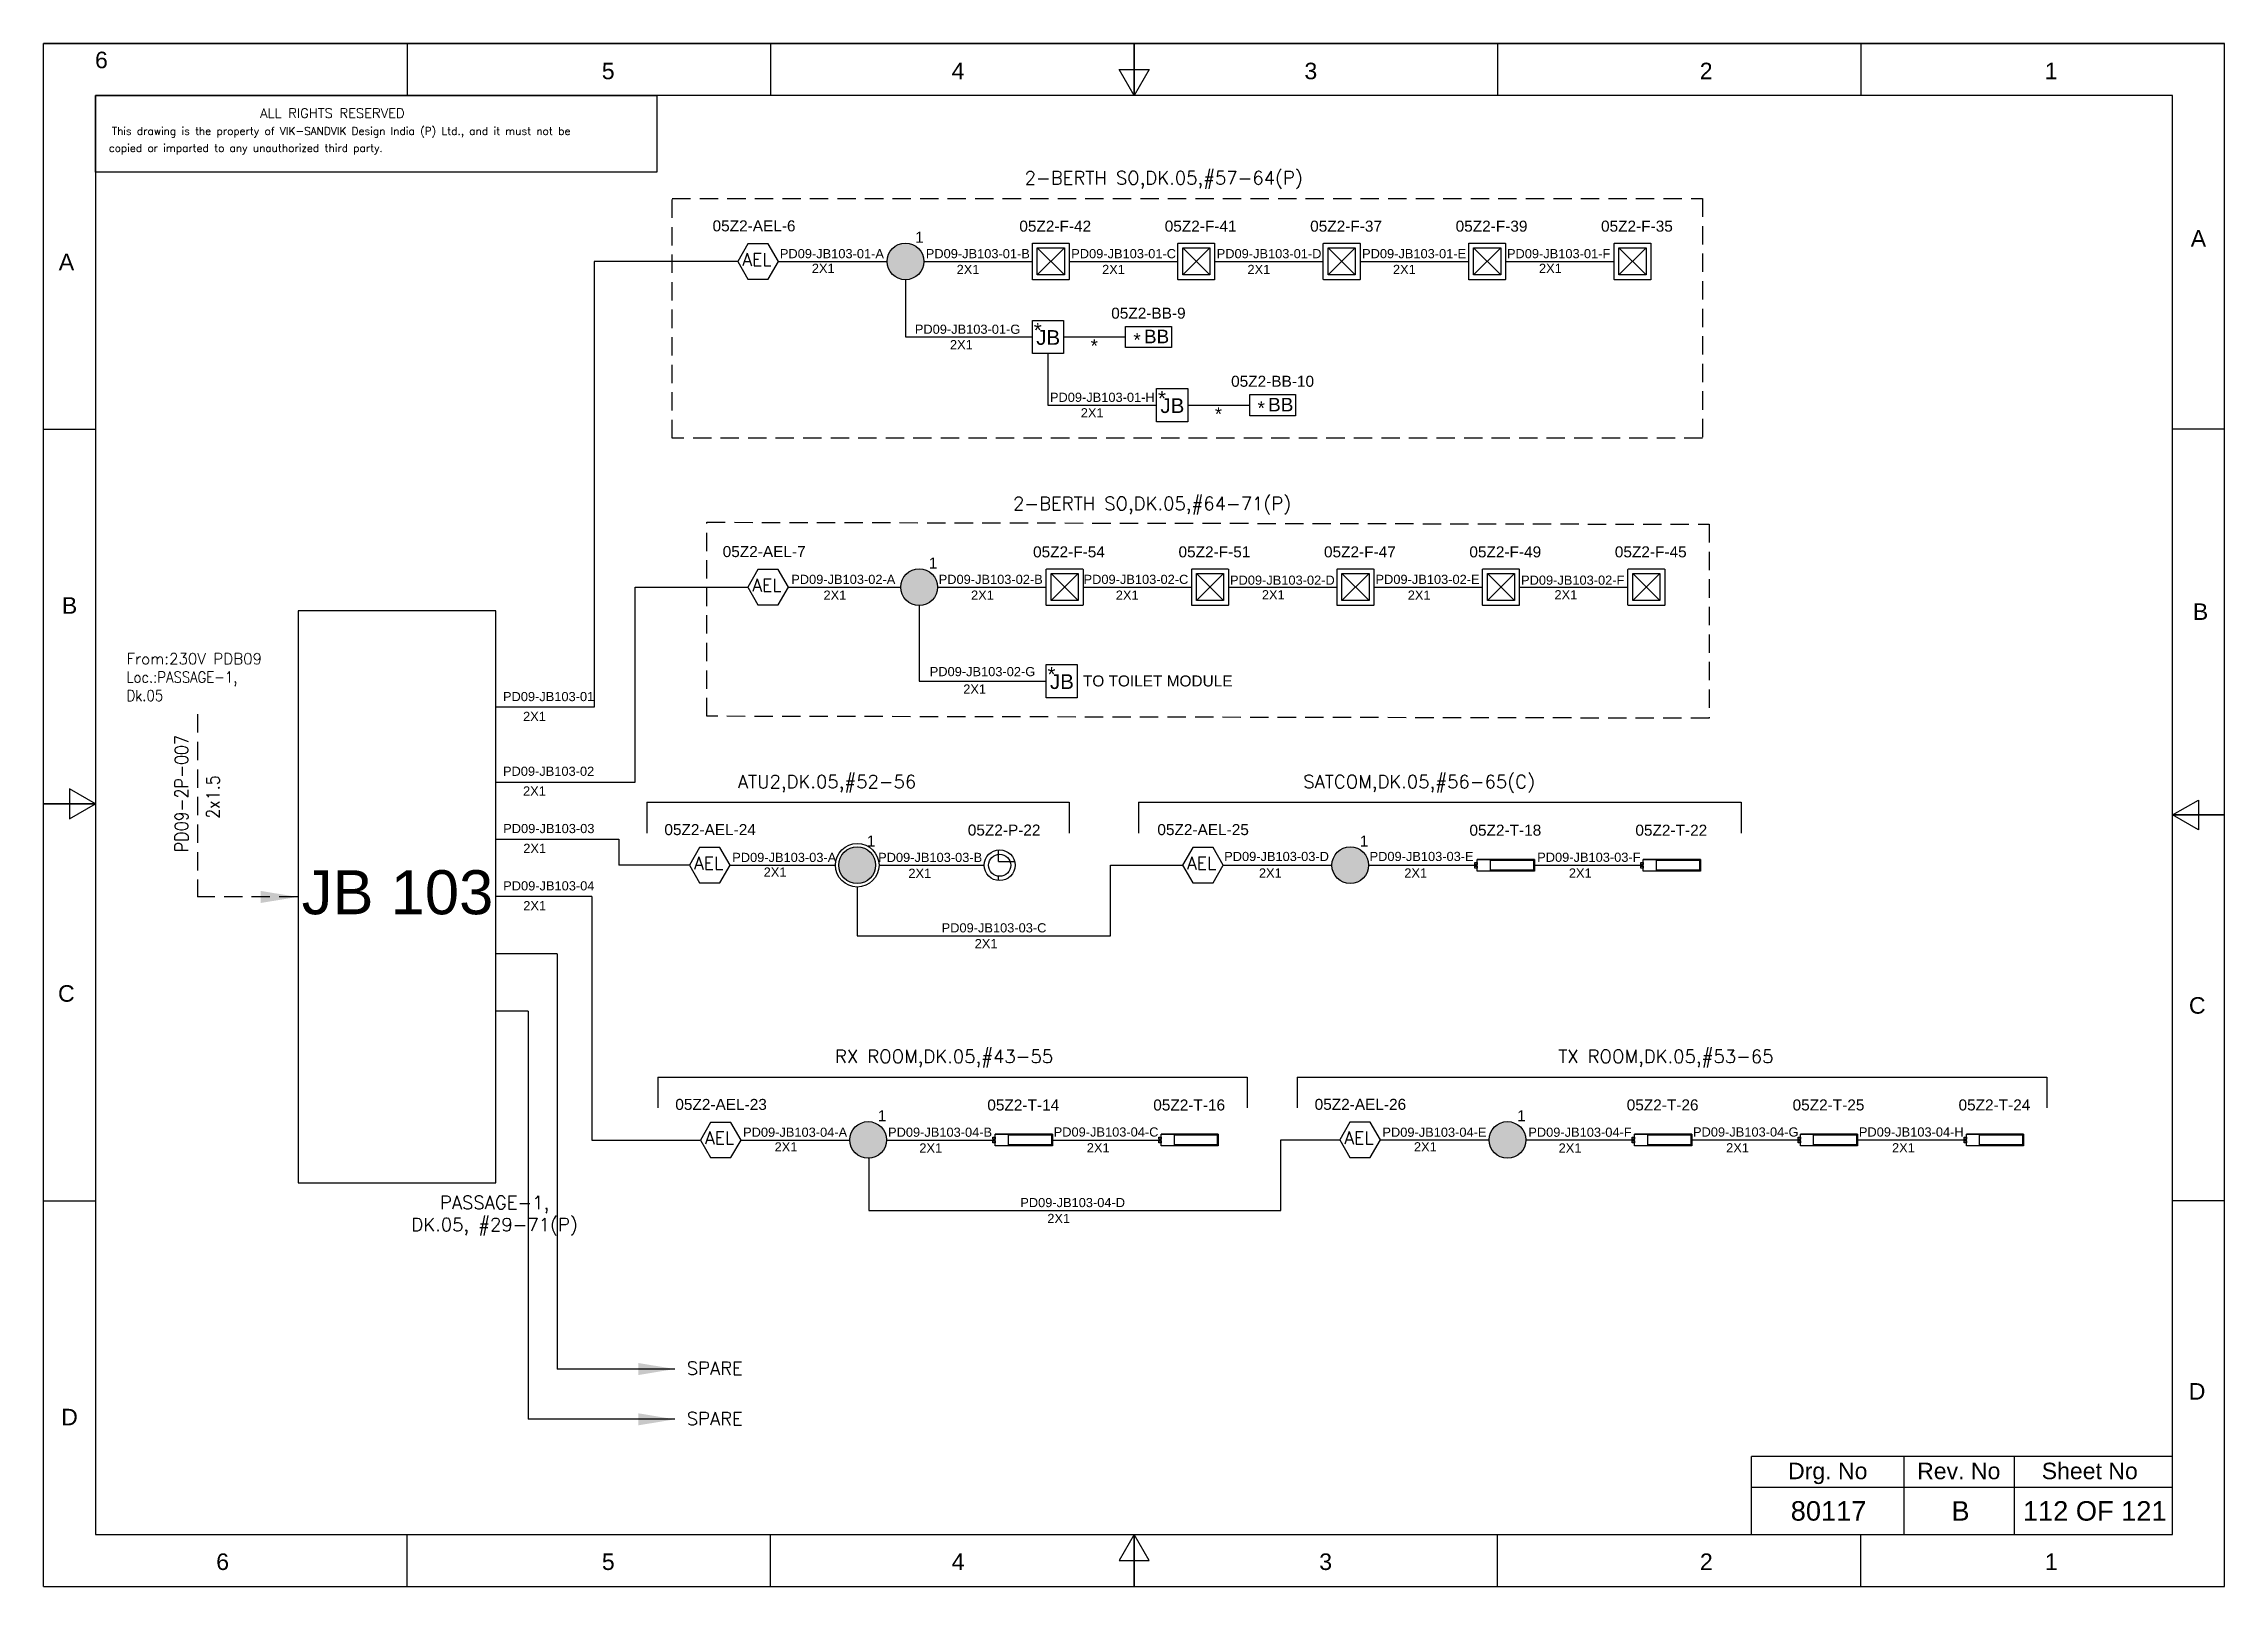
# Model space of a CAD drawing. Header units: inches. Extents: x -3311 to 1429, y -713 to 2436.
# Drawn here: x -1331.5 to -1034.5, y -461.9 to -251.8 of the extents above; entities that cross this region are included whole.
import ezdxf
from ezdxf.enums import TextEntityAlignment as Align

# ---------------------------------------------------------------- set-up
doc = ezdxf.new("R2010")
doc.units = ezdxf.units.IN
doc.linetypes.add('HIDDEN', pattern=[0.375, 0.25, -0.125])
doc.linetypes.add('SOLID', pattern=[0])
for name, color, linetype in [('BB', 7, 'Continuous'), ('Fmount', 7, 'Continuous'), ('LINE', 3, 'SOLID')]:
    doc.layers.add(name, color=color, linetype=linetype)
for name, color, linetype, lineweight in [('ELEC_TXT-025', 1, 'Continuous', 25), ('HEL-025', 1, 'Continuous', 25), ('HEL-035', 2, 'Continuous', 35)]:
    doc.layers.add(name, color=color, linetype=linetype, lineweight=lineweight)
doc.styles.add('_NORMAL', font='arial.ttf')
doc.styles.add('ROMAN S', font='romans.shx')
doc.styles.add('ROMANS', font='simplex.shx', dxfattribs={"width": 0.88})
doc.styles.get("Standard").update_dxf_attribs({"font": 'arial.ttf'})
doc.dimstyles.get("Standard").update_dxf_attribs({"dimtxt": 0.18, "dimasz": 0.18, "dimexe": 0.18, "dimexo": 0.0625, "dimgap": 0.09, "dimtad": 0, "dimtih": 1, "dimtoh": 1, "dimdec": 4, "dimzin": 0, "dimdsep": 46, "dimtxsty": 'Standard', "dimcen": 0.09, "dimadec": 0, "dimazin": 0, "dimtfac": 1, "dimtdec": 4, "dimtofl": 0, "dimtmove": 0, "dimatfit": 3, "dimfxl": 1, "dimtolj": 1, "dimtzin": 0, "dimarcsym": 0})
pattern_1 = [(0, (0, 0), (0, 6.985), [5.08, -1.905]), (90, (0, 0), (-6.985, 4e-16), [5.08, -1.905])]

msp = doc.modelspace()

# ---------------------------------------------------------------- texts
at = {"color": 7}
for s, height, p in [('PD09-JB103-01-A', 1.25, (-1231.2, -281.07, 0.03)), ('2X1', 1.25, (-1226.85, -283.07)), ('PD09-JB103-01-B', 1.25, (-1211.33, -281.07, 0.03)), ('2X1', 1.25, (-1207.13, -283.22, -0.03)), ('PD09-JB103-01-C', 1.25, (-1191.52, -281.07, 0.03)), ('2X1', 1.25, (-1187.32, -283.22, -0.03)), ('PD09-JB103-01-D', 1.25, (-1171.71, -281.07, 0.03)), ('2X1', 1.25, (-1167.52, -283.22, -0.03)), ('PD09-JB103-01-E', 1.25, (-1151.91, -281.07, 0.03)), ('2X1', 1.25, (-1147.71, -283.22, -0.03)), ('PD09-JB103-01-F', 1.25, (-1132.18, -281.07, 0.03)), ('2X1', 1.25, (-1127.82, -283.07)), ('PD09-JB103-01-G', 1.25, (-1212.82, -291.36, 0.03)), ('2X1', 1.25, (-1208.04, -293.46, -0.03)), ('*', 1.8, (-1188.87, -293.89)), ('PD09-JB103-01-H', 1.25, (-1194.42, -300.63, 0.03)), ('2X1', 1.25, (-1190.22, -302.74, -0.03)), ('*', 1.8, (-1171.96, -303.17)), ('PD09-JB103-02-A', 1.25, (-1229.65, -325.42, 0.03)), ('2X1', 1.25, (-1225.26, -327.57, -0.03)), ('PD09-JB103-02-B', 1.25, (-1209.57, -325.42, 0.03)), ('2X1', 1.25, (-1205.17, -327.57, -0.03)), ('PD09-JB103-02-C', 1.25, (-1189.84, -325.42, 0.03)), ('2X1', 1.25, (-1185.45, -327.57, -0.03)), ('PD09-JB103-02-D', 1.25, (-1169.9, -325.53, 0.03)), ('2X1', 1.25, (-1165.56, -327.52)), ('PD09-JB103-02-E', 1.25, (-1150.08, -325.42, 0.03)), ('2X1', 1.25, (-1145.69, -327.57, -0.03)), ('PD09-JB103-02-F', 1.25, (-1130.26, -325.53, 0.03)), ('2X1', 1.25, (-1125.71, -327.52)), ('PD09-JB103-02-G', 1.25, (-1210.79, -337.98, 0.03)), ('TO TOILET MODULE', 1.5, (-1189.93, -339.38, 0.03)), ('PD09-JB103-01', 1.25, (-1268.91, -341.38)), ('2X1', 1.25, (-1206.23, -340.36, -0.03)), ('2X1', 1.25, (-1266.18, -344.08)), ('PD09-JB103-02', 1.25, (-1268.91, -351.55)), ('2X1', 1.25, (-1266.18, -354.24)), ('PD09-JB103-03', 1.25, (-1268.88, -359.35)), ('2X1', 1.25, (-1266.15, -362.05)), ('PD09-JB103-03-A', 1.25, (-1237.69, -363.28, 0.03)), ('PD09-JB103-03-B', 1.25, (-1217.82, -363.28, 0.03)), ('PD09-JB103-03-D', 1.25, (-1170.69, -363.15)), ('PD09-JB103-03-E', 1.25, (-1150.89, -363.15)), ('PD09-JB103-03-F', 1.25, (-1128.06, -363.26, 0.08)), ('2X1', 1.25, (-1233.41, -365.28)), ('2X1', 1.25, (-1213.7, -365.44, -0.03)), ('2X1', 1.25, (-1165.96, -365.4)), ('2X1', 1.25, (-1146.16, -365.4)), ('2X1', 1.25, (-1123.75, -365.41)), ('PD09-JB103-04', 1.25, (-1268.88, -367.15)), ('2X1', 1.25, (-1266.15, -369.85)), ('PD09-JB103-03-C', 1.25, (-1209.17, -372.87, 0.11)), ('2X1', 1.25, (-1204.67, -375.02)), ('PD09-JB103-04-A', 1.25, (-1236.21, -400.7, 0.03)), ('PD09-JB103-04-B', 1.25, (-1216.47, -400.7, 0.03)), ('PD09-JB103-04-C', 1.25, (-1193.91, -400.67, 0.08)), ('PD09-JB103-04-E', 1.25, (-1149.14, -400.7, 0.03)), ('PD09-JB103-04-F', 1.25, (-1129.27, -400.7, 0.03)), ('PD09-JB103-04-G', 1.25, (-1106.84, -400.67, 0.08)), ('PD09-JB103-04-H', 1.25, (-1084.25, -400.67, 0.08)), ('2X1', 1.25, (-1231.92, -402.7)), ('2X1', 1.25, (-1212.21, -402.85, -0.03)), ('2X1', 1.25, (-1189.4, -402.82)), ('2X1', 1.25, (-1144.85, -402.69)), ('2X1', 1.25, (-1125.14, -402.85, -0.03)), ('2X1', 1.25, (-1102.33, -402.82)), ('2X1', 1.25, (-1079.74, -402.82)), ('PD09-JB103-04-D', 1.25, (-1198.46, -410.28, 0.08)), ('2X1', 1.25, (-1194.78, -412.44))]:
    msp.add_text(s, height=height, dxfattribs=at).set_placement(p)
at = {"color": 7, "lineweight": 30}
msp.add_text('JB 103', height=6, dxfattribs=at).set_placement((-1283.28, -367.4), align=Align.MIDDLE_CENTER)
at = {"color": 7}
for s, height, p in [('Drg. No', 2.246, (-1088.49, -446.2)), ('Rev. No', 2.246, (-1070.65, -446.2)), ('Sheet No', 2.246, (-1052.81, -446.2)), ('80117', 2.653, (-1088.38, -451.64)), ('B', 2.65, (-1070.41, -451.64)), ('112 OF 121', 2.653, (-1052.13, -451.64))]:
    msp.add_text(s, height=height, dxfattribs=at).set_placement(p, align=Align.MIDDLE_CENTER)
at = {"color": 7, "char_height": 1.8, "attachment_point": 1, "style": '_NORMAL'}
for s, insert, width in [('{\\Fromans|c0;\\C2;2-BERTH SO,DK.05,#57-64(P)}', (-1197.86, -269.22, 0.22), 128.8823), ('{\\Fromans|c0;\\C2;2-BERTH SO,DK.05,#64-71(P)}', (-1199.45, -313.58, 0.22), 128.8823), ('{\\Fromans|c0;\\C2;ATU2,DK.05,#52-56}', (-1236.93, -351.44, 0.22), 128.8823), ('{\\Fromans|c0;\\C2;SATCOM,DK.05,#56-65(C)}', (-1159.92, -351.44, 0.22), 128.8823), ('{\\Fromans|c0;\\C2;RX ROOM,DK.05,#43-55}', (-1223.69, -388.85, 0.22), 128.8823), ('{\\Fromans|c0;\\C2;TX ROOM,DK.05,#53-65}', (-1125.2, -388.85, 0.22), 128.8823), ('{\\Fromans|c0;\\C2;SPARE}', (-1243.89, -431.32), 8.1658), ('{\\Fromans|c0;\\C2;SPARE}', (-1243.89, -438.18), 8.1658)]:
    msp.add_mtext(s, dxfattribs=dict(at, insert=insert, width=width))
at = {"color": 7, "insert": (-1320.18, -334.86), "char_height": 1.5, "width": 44.8449, "attachment_point": 1}
msp.add_mtext('{\\Fromans|c0;\\C2;From:230V PDB09 \\P\\Fsimplex|c0;\\W0.88;Loc.:PASSAGE-1,\\PDk.05}', dxfattribs=at)
at = {"color": 7, "insert": (-1313.59, -361.95), "char_height": 1.8, "width": 17.1296, "attachment_point": 1, "rotation": 90, "style": '_NORMAL'}
msp.add_mtext('{\\Fromans|c0;\\W0.88;PD09-2P-007}', dxfattribs=at)
at = {"color": 7, "insert": (-1309.31, -357.38), "char_height": 1.8, "attachment_point": 1, "rotation": 90, "style": '_NORMAL'}
msp.add_mtext('{\\Fsimplex|c0;\\W0.88;2x1.5}', dxfattribs=at)
at = {"color": 7, "insert": (-1281.4, -408.76), "char_height": 1.8, "attachment_point": 1, "style": '_NORMAL'}
msp.add_mtext('\\pxqc;{\\Fromans|c0;\\C2;PASSAGE-1, \\PDK.05, #29-71(P)}', dxfattribs=at)

# ---------------------------------------------------------------- blocks, each defined once
blk = doc.blocks.new('1')
h = blk.add_hatch()
h.set_pattern_fill('ANGLE', color=6)
h.set_pattern_definition(pattern_1)
h.paths.add_polyline_path([(303.23, 2044.43, 1), (306.22, 2044.43, 1)], flags=0)
h.paths.add_polyline_path([(302.63, 2044.43, 1), (306.83, 2044.43, 1)])
h.paths.add_polyline_path([(306.22, 2044.43, -1), (303.23, 2044.43, -1)], flags=16)
h = blk.add_hatch()
h.set_pattern_fill('ANGLE', color=6)
h.set_pattern_definition(pattern_1)
h.paths.add_polyline_path([(303.23, 2044.43, 1), (306.22, 2044.43, 1)])
at = {"color": 6}
for radius in [2.1, 1.5]:
    blk.add_circle((304.73, 2044.43), radius, dxfattribs=at)
blk = doc.blocks.new('LED PENDENT LIGHT 15W')
blk.add_blockref('1', (0, 0))
blk.add_attdef('TAG_NO', (301.63, 2048.1), '', height=1.5)
blk = doc.blocks.new('FIXED_KEY_SWITCH')
h = blk.add_hatch(color=1)
h.dxf.hatch_style = 1
edge = h.paths.add_edge_path()
edge.add_arc((848.13, 1737.46), 2.5, 0, 360)
at = {"color": 1}
blk.add_circle((848.13, 1737.46), 2.5, dxfattribs=at)
at = {"color": 7, "insert": (849.44, 1741.5), "char_height": 1.5, "attachment_point": 1, "style": '_NORMAL'}
blk.add_mtext_dynamic_manual_height_columns('1', width=1.5, gutter_width=7.5, heights=[0], dxfattribs=at)
blk = doc.blocks.new('SWT')
blk.add_blockref('FIXED_KEY_SWITCH', (0, 0))
blk.add_attdef('TAG_NO', (844.55, 1741.11), '', height=1.5)
blk = doc.blocks.new('AEL')
at = {"color": 4}
blk.add_lwpolyline([(989.98, -190.09), (992.75, -190.09), (994.14, -187.69), (992.75, -185.28), (989.98, -185.28), (988.59, -187.69)], close=True, dxfattribs=at)
at = {"color": 4, "style": 'ROMANS'}
blk.add_text('AEL', height=1.725, dxfattribs=at).set_placement((989.2, -188.27))
blk = doc.blocks.new('AEL_L')
blk.add_blockref('AEL', (0, 0))
blk.add_attdef('TAG_NO', (986.55, -183.59), '', height=1.5)
blk = doc.blocks.new('fr')
at = {"color": 7, "linetype": 'Continuous'}
for p, q in [((33763.99, 4500.4), (33466.99, 4500.4)), ((33466.99, 4500.4), (33763.99, 4500.4)), ((33466.99, 4290.33), (33466.99, 4500.4)), ((33516.49, 4500.4), (33516.49, 4493.33)), ((33565.99, 4500.4), (33565.99, 4493.33)), ((33615.49, 4500.4), (33615.49, 4493.33)), ((33615.49, 4493.33), (33615.49, 4500.4)), ((33615.49, 4500.4), (33615.49, 4493.33)), ((33664.99, 4500.4), (33664.99, 4493.33)), ((33714.49, 4500.4), (33714.49, 4493.33)), ((33763.99, 4290.33), (33763.99, 4500.4)), ((33763.99, 4290.33), (33763.99, 4500.4)), ((33615.49, 4493.33), (33613.45, 4496.87)), ((33613.45, 4496.87), (33617.53, 4496.87)), ((33617.53, 4496.87), (33615.49, 4493.33)), ((33756.92, 4493.33), (33474.06, 4493.33)), ((33474.06, 4493.33), (33474.06, 4297.41)), ((33756.92, 4297.41), (33756.92, 4493.33)), ((33466.99, 4447.89), (33474.06, 4447.89)), ((33763.99, 4447.89), (33756.92, 4447.89)), ((33474.06, 4396.87), (33470.53, 4398.91)), ((33470.53, 4398.91), (33470.53, 4394.83)), ((33466.99, 4396.87), (33474.06, 4396.87)), ((33474.06, 4396.87), (33466.99, 4396.87)), ((33466.99, 4396.87), (33474.06, 4396.87)), ((33470.53, 4394.83), (33474.06, 4396.87)), ((33756.92, 4395.37), (33760.45, 4397.41)), ((33760.45, 4397.41), (33760.45, 4393.33)), ((33763.99, 4395.37), (33756.92, 4395.37)), ((33760.45, 4393.33), (33756.92, 4395.37)), ((33756.92, 4395.37), (33763.99, 4395.37)), ((33763.99, 4395.37), (33756.92, 4395.37)), ((33466.99, 4342.85), (33474.06, 4342.85)), ((33763.99, 4342.85), (33756.92, 4342.85)), ((33474.06, 4297.41), (33756.92, 4297.41)), ((33516.49, 4290.33), (33516.49, 4297.41)), ((33565.99, 4290.33), (33565.99, 4297.41)), ((33615.49, 4297.41), (33613.45, 4293.87)), ((33615.49, 4290.33), (33615.49, 4297.41)), ((33617.53, 4293.87), (33615.49, 4297.41)), ((33615.49, 4297.41), (33615.49, 4290.33)), ((33615.49, 4290.33), (33615.49, 4297.41)), ((33664.99, 4290.33), (33664.99, 4297.41)), ((33714.49, 4290.33), (33714.49, 4297.41)), ((33613.45, 4293.87), (33617.53, 4293.87)), ((33466.99, 4290.33), (33763.99, 4290.33)), ((33466.99, 4290.33), (33763.99, 4290.33))]:
    blk.add_line(p, q, dxfattribs=at)
at = {"color": 7, "style": '_NORMAL'}
for s, p in [('6', (33474.86, 4498.18)), ('5', (33543.88, 4496.68)), ('4', (33591.52, 4496.68)), ('3', (33639.57, 4496.68)), ('2', (33693.41, 4496.68)), ('1', (33740.39, 4496.68)), ('A', (33760.45, 4473.88)), ('A', (33470.1, 4470.68)), ('B', (33470.52, 4423.9)), ('B', (33760.74, 4423.06)), ('C', (33470.08, 4371.07)), ('C', (33760.29, 4369.44)), ('D', (33760.27, 4316.89)), ('D', (33470.51, 4313.39)), ('6', (33491.37, 4293.69)), ('5', (33543.89, 4293.69)), ('4', (33591.53, 4293.69)), ('3', (33641.59, 4293.69)), ('2', (33693.43, 4293.69)), ('1', (33740.41, 4293.69))]:
    blk.add_text(s, height=2.25, dxfattribs=at).set_placement(p, align=Align.MIDDLE_CENTER)
blk = doc.blocks.new('A$C4BAD7D21')
at = {"layer": 'HEL-025'}
blk.add_lwpolyline([(-34000, 0), (-34000, 2086), (-18714, 2086), (-18714, 0)], close=True, dxfattribs=at)
at = {"layer": 'HEL-025', "style": 'ROMANS'}
for s, p in [('This drawing is the property of VIK-SANDVIK Design India (P) Ltd., and it must not be', (-33558, 1016)), (' copied or imparted to any unauthorized third party.', (-33785, 550))]:
    blk.add_text(s, height=210, dxfattribs=at).set_placement(p)
at = {"layer": 'HEL-035', "style": 'ROMANS'}
blk.add_text('     ALL RIGHTS RESERVED', height=262.5, dxfattribs=at).set_placement((-30497, 1476))
blk = doc.blocks.new('LED FLUSH MOUNT')
for p, q in [((114818, 79432), (114604, 79219)), ((114604, 79432), (114818, 79219))]:
    blk.add_line(p, q)
blk.add_lwpolyline([(114572, 79470), (114850, 79470, -0.414214), (114856, 79464), (114856, 79186, -0.414214), (114850, 79180), (114572, 79180, -0.414214), (114566, 79186), (114566, 79464, -0.414214)], format="xyb", close=True)
blk.add_lwpolyline([(114604, 79432), (114818, 79432), (114818, 79219), (114604, 79219)], close=True)
blk = doc.blocks.new('LED Flush Mounted Light 22W')
blk.add_blockref('LED FLUSH MOUNT', (0, 0))
at = {"style": 'ROMANS', "width": 0.7}
blk.add_attdef('TAG_NO.:', (113905, 79579), '', height=250, dxfattribs=at)
blk = doc.blocks.new('2A')
at = {"color": 7, "lineweight": -3, "ltscale": 2.5}
blk.add_line((790.02, 1997.62, -0.03), (782.23, 1997.62, -0.03), dxfattribs=at)
at = {"color": 7, "lineweight": -3, "ltscale": 2.5, "elevation": -0.03}
for points in [[(781.91, 1997.21), (782.23, 1997.21), (782.23, 1996.94), (781.91, 1996.94)], [(781.91, 1996.7), (782.23, 1996.7), (782.23, 1996.44), (781.91, 1996.44)], [(782.23, 1997.62), (790.02, 1997.62), (790.02, 1996.02), (782.23, 1996.02)], [(784.03, 1997.5), (789.88, 1997.5), (789.88, 1996.14), (784.03, 1996.14)]]:
    blk.add_lwpolyline(points, close=True, dxfattribs=at)
blk = doc.blocks.new('LED TUBE LIGHT 30W')
blk.add_blockref('2A', (179.91, -357.89))
blk.add_attdef('TAG_NO.', (962.52, 1642.97), '', height=1.5)
blk = doc.blocks.new('JB')
blk.add_lwpolyline([(1661.35, 1973.02), (1665.59, 1973.02), (1665.59, 1968.5), (1661.35, 1968.5)], close=True)
at = {"color": 7}
for s, p in [('*', (1661.54, 1970.68)), ('JB', (1661.87, 1969.69))]:
    blk.add_text(s, height=2, dxfattribs=at).set_placement(p)
blk = doc.blocks.new('JB_FOR_BUNKLIGHT')
blk.add_blockref('JB', (0, 0))
blk.add_attdef('TAG_NO:', (1659.46, 1975.19), '', height=1.5)
blk = doc.blocks.new('bunk_light')
blk.add_lwpolyline([(17773, 202986), (18112, 202986), (18112, 202830), (17773, 202830)], close=True)
at = {"char_height": 100, "attachment_point": 1}
for s, insert in [('*', (17831, 202937)), ('BB', (17909, 202962))]:
    blk.add_mtext_dynamic_manual_height_columns(s, width=182.6, gutter_width=7.5, heights=[0], dxfattribs=dict(at, insert=insert))
blk = doc.blocks.new('LED_BUNK _LIGHT')
at = {"xscale": 0.8, "yscale": 0.8, "zscale": 0.8}
blk.add_blockref('bunk_light', (4436, 38936), dxfattribs=at)
at = {"style": 'ROMAN S', "width": 0.7}
blk.add_attdef('TAG_NO:', text='', height=250, dxfattribs=at).set_placement((18767, 201415), align=Align.CENTER)

# ---------------------------------------------------------------- linework, layer by layer
for p, q in [((-1256.48, -281.5), (-1256.48, -342.22)), ((-1236.95, -281.5), (-1256.48, -281.5)), ((-1214.1, -284), (-1214.1, -291.79)), ((-1192.58, -291.79), (-1184.13, -291.79)), ((-1194.69, -294.05), (-1194.69, -301.07)), ((-1175.66, -301.07), (-1167.22, -301.07)), ((-1250.9, -352.39), (-1250.9, -325.86)), ((-1212.23, -328.36), (-1212.23, -338.65)), ((-1249.33, -355.15, -0.05), (-1191.79, -355.15, -0.05)), ((-1182.35, -355.15, -0.05), (-1100.27, -355.15, -0.05)), ((-1253.15, -360.19), (-1253.15, -363.72)), ((-1243.52, -363.72), (-1253.15, -363.72)), ((-1186.19, -373.34), (-1186.19, -363.72)), ((-1256.82, -367.99), (-1269.88, -367.99)), ((-1256.82, -367.99), (-1256.82, -401.14)), ((-1220.67, -373.34), (-1186.19, -373.34)), ((-1261.54, -375.8), (-1269.88, -375.8)), ((-1261.54, -375.8), (-1261.54, -432.32)), ((-1265.47, -383.6), (-1269.88, -383.6)), ((-1265.47, -383.6), (-1265.47, -439.17)), ((-1247.84, -392.57, -0.05), (-1167.54, -392.57, -0.05)), ((-1160.77, -392.56, -0.05), (-1058.67, -392.56, -0.05)), ((-1162.97, -410.75), (-1162.97, -401.13)), ((-1219.07, -410.75), (-1162.97, -410.75))]:
    msp.add_line(p, q)
at = {"color": 7, "linetype": 'Continuous'}
for p, q in [((-1041.55, -444.25), (-1098.87, -444.25)), ((-1098.87, -454.84), (-1098.87, -444.25)), ((-1078.09, -454.84), (-1078.09, -444.25)), ((-1063.08, -454.84), (-1063.08, -444.25)), ((-1098.87, -448.43), (-1041.55, -448.43))]:
    msp.add_line(p, q, dxfattribs=at)
at = {"linetype": 'HIDDEN', "ltscale": 10, "elevation": -0.05}
for points in [[(-1245.86, -272.94), (-1105.53, -272.94), (-1105.53, -305.57), (-1245.86, -305.57)], [(-1241.15, -317.02), (-1104.66, -317.29), (-1104.66, -343.71), (-1241.15, -343.44)]]:
    msp.add_lwpolyline(points, close=True, dxfattribs=at)
msp.add_lwpolyline([(-1269.88, -329.09), (-1296.82, -329.09), (-1296.82, -406.99), (-1269.88, -406.99)], close=True)
at = {"linetype": 'HIDDEN', "ltscale": 10}
msp.add_lwpolyline([(-1310.53, -343.17), (-1310.53, -368.04)], dxfattribs=at)
for points in [[(-1220.67, -366.69), (-1220.67, -373.34)], [(-1219.07, -403.63), (-1219.07, -410.75)]]:
    msp.add_lwpolyline(points)
at = {"layer": 'LINE', "color": 0}
for p, q in [((-1231.4, -281.5), (-1216.6, -281.5)), ((-1211.6, -281.5), (-1196.81, -281.5)), ((-1191.8, -281.5), (-1177, -281.5)), ((-1171.99, -281.5), (-1157.19, -281.5)), ((-1152.18, -281.5), (-1137.39, -281.5)), ((-1132.38, -281.5), (-1117.58, -281.5)), ((-1214.1, -291.79), (-1196.81, -291.79)), ((-1194.69, -301.07), (-1179.9, -301.07)), ((-1250.9, -325.86), (-1235.58, -325.86)), ((-1230.02, -325.86), (-1214.73, -325.86)), ((-1209.73, -325.86), (-1194.93, -325.86)), ((-1189.92, -325.86), (-1175.12, -325.86)), ((-1170.11, -325.86), (-1155.32, -325.86)), ((-1150.31, -325.86), (-1135.51, -325.86)), ((-1130.5, -325.86), (-1115.7, -325.86)), ((-1212.23, -338.65), (-1194.93, -338.65)), ((-1256.48, -342.22), (-1269.88, -342.22)), ((-1269.88, -352.39), (-1250.9, -352.39)), ((-1249.33, -355.15, -0.05), (-1249.33, -359.34, -0.05)), ((-1191.79, -355.15, -0.05), (-1191.79, -359.34, -0.05)), ((-1182.35, -355.15, -0.05), (-1182.35, -359.34, -0.05)), ((-1100.27, -355.15, -0.05), (-1100.27, -359.34, -0.05)), ((-1269.85, -360.19), (-1253.15, -360.19)), ((-1237.97, -363.72), (-1223.64, -363.72)), ((-1217.7, -363.72), (-1203.37, -363.72)), ((-1186.19, -363.72), (-1176.37, -363.72)), ((-1170.82, -363.72), (-1156.02, -363.72)), ((-1151.02, -363.72), (-1136.23, -363.72)), ((-1128.43, -363.72), (-1113.63, -363.72)), ((-1247.84, -392.57, -0.05), (-1247.84, -396.76, -0.05)), ((-1167.54, -392.57, -0.05), (-1167.54, -396.76, -0.05)), ((-1160.77, -392.56, -0.05), (-1160.77, -396.75, -0.05)), ((-1058.67, -392.56, -0.05), (-1058.67, -396.75, -0.05)), ((-1256.82, -401.14), (-1242.03, -401.14)), ((-1236.48, -401.14), (-1221.68, -401.14)), ((-1216.68, -401.14), (-1201.88, -401.14)), ((-1194.09, -401.14), (-1179.29, -401.14)), ((-1162.97, -401.13), (-1154.96, -401.13)), ((-1149.4, -401.13), (-1134.61, -401.13)), ((-1129.61, -401.13), (-1114.81, -401.13)), ((-1107.01, -401.13), (-1092.22, -401.13)), ((-1084.42, -401.13), (-1069.62, -401.13))]:
    msp.add_line(p, q, dxfattribs=at)
msp.add_circle((-1220.67, -363.72), 2.97, dxfattribs=at)

# ---------------------------------------------------------------- block references
for name, p in [('fr', (-34798.46, -4752.25)), ('SWT', (-2062.23, -2018.96)), ('JB_FOR_BUNKLIGHT', (-2858.16, -2262.55)), ('JB_FOR_BUNKLIGHT', (-2841.25, -2271.83)), ('SWT', (-2060.36, -2063.32)), ('JB_FOR_BUNKLIGHT', (-2856.29, -2309.41)), ('SWT', (-2068.8, -2101.18)), ('SWT', (-2001.65, -2101.18)), ('SWT', (-2067.31, -2138.59)), ('SWT', (-1980.24, -2138.59))]:
    msp.add_blockref(name, p)
ref = msp.add_blockref('AEL_L', (-2225.54, -93.82))
ref.add_attrib('TAG_NO', '05Z2-AEL-6', (-1240.37, -277.41), dxfattribs={"color": 4, "height": 1.5})
ref = msp.add_blockref('AEL_L', (-2224.17, -138.17))
ref.add_attrib('TAG_NO', '05Z2-AEL-7', (-1238.99, -321.76), dxfattribs={"color": 4, "height": 1.5})
ref = msp.add_blockref('AEL_L', (-2232.11, -176.03))
ref.add_attrib('TAG_NO', '05Z2-AEL-24', (-1246.93, -359.62), dxfattribs={"color": 4, "height": 1.5})
ref = msp.add_blockref('LED PENDENT LIGHT 15W', (-1506, -2408.15))
ref.add_attrib('TAG_NO', '05Z2-P-22', (-1205.61, -359.68), dxfattribs={"height": 1.5})
ref = msp.add_blockref('AEL_L', (-2164.96, -176.03))
ref.add_attrib('TAG_NO', '05Z2-AEL-25', (-1179.79, -359.62), dxfattribs={"color": 4, "height": 1.5})
ref = msp.add_blockref('LED TUBE LIGHT 30W', (-2098.36, -2002.65, 0.03))
ref.add_attrib('TAG_NO.', '05Z2-T-18', (-1137.29, -359.7, 0.03), dxfattribs={"height": 1.5})
ref = msp.add_blockref('LED TUBE LIGHT 30W', (-2075.77, -2002.65, 0.03))
ref.add_attrib('TAG_NO.', '05Z2-T-22', (-1114.69, -359.7, 0.03), dxfattribs={"height": 1.5})
ref = msp.add_blockref('AEL_L', (-2230.62, -213.45))
ref.add_attrib('TAG_NO', '05Z2-AEL-23', (-1245.44, -397.04), dxfattribs={"color": 4, "height": 1.5})
ref = msp.add_blockref('LED TUBE LIGHT 30W', (-2164.02, -2040.06, 0.03))
ref.add_attrib('TAG_NO.', '05Z2-T-14', (-1202.95, -397.12, 0.03), dxfattribs={"height": 1.5})
ref = msp.add_blockref('LED TUBE LIGHT 30W', (-2141.42, -2040.06, 0.03))
ref.add_attrib('TAG_NO.', '05Z2-T-16', (-1180.35, -397.12, 0.03), dxfattribs={"height": 1.5})
ref = msp.add_blockref('AEL_L', (-2143.54, -213.44))
ref.add_attrib('TAG_NO', '05Z2-AEL-26', (-1158.37, -397.03), dxfattribs={"color": 4, "height": 1.5})
ref = msp.add_blockref('LED TUBE LIGHT 30W', (-2076.94, -2040.06, 0.03))
ref.add_attrib('TAG_NO.', '05Z2-T-26', (-1115.87, -397.11, 0.03), dxfattribs={"height": 1.5})
ref = msp.add_blockref('LED TUBE LIGHT 30W', (-2054.35, -2040.06, 0.03))
ref.add_attrib('TAG_NO.', '05Z2-T-25', (-1093.28, -397.11, 0.03), dxfattribs={"height": 1.5})
ref = msp.add_blockref('LED TUBE LIGHT 30W', (-2031.75, -2040.06, 0.03))
ref.add_attrib('TAG_NO.', '05Z2-T-24', (-1070.68, -397.11, 0.03), dxfattribs={"height": 1.5})
at = {"layer": 'BB'}
ref = msp.add_blockref('LED_BUNK _LIGHT', (-1613.92, -4928.88), dxfattribs=dict(at, xscale=0.02304, yscale=0.02304, zscale=0.02304))
ref.add_attrib('TAG_NO:', '05Z2-BB-9', dxfattribs={"layer": '0', "height": 1.5}).set_placement((-1181.01, -289.75, 0), align=Align.BOTTOM_CENTER)
ref = msp.add_blockref('LED_BUNK _LIGHT', (-1597.01, -4938.16), dxfattribs=dict(at, xscale=0.02304, yscale=0.02304, zscale=0.02304))
ref.add_attrib('TAG_NO:', '05Z2-BB-10', dxfattribs={"layer": '0', "height": 1.5}).set_placement((-1164.1, -299.02, 0), align=Align.BOTTOM_CENTER)
at = {"layer": 'ELEC_TXT-025', "color": 0, "xscale": 0.005, "yscale": 0.005, "zscale": 0.005}
msp.add_blockref('A$C4BAD7D21', (-1154.4, -269.35), dxfattribs=at)
at = {"layer": 'Fmount'}
ref = msp.add_blockref('LED Flush Mounted Light 22W', (-3176.51, -1652.25), dxfattribs=dict(at, xscale=0.01728, yscale=0.01728, zscale=0.01728))
ref.add_attrib('TAG_NO.:', '05Z2-F-42', dxfattribs={"layer": '0', "height": 1.5}).set_placement((-1198.59, -277.9), align=Align.BOTTOM_LEFT)
ref = msp.add_blockref('LED Flush Mounted Light 22W', (-3156.7, -1652.25), dxfattribs=dict(at, xscale=0.01728, yscale=0.01728, zscale=0.01728))
ref.add_attrib('TAG_NO.:', '05Z2-F-41', dxfattribs={"layer": '0', "height": 1.5}).set_placement((-1178.79, -277.9), align=Align.BOTTOM_LEFT)
ref = msp.add_blockref('LED Flush Mounted Light 22W', (-3136.89, -1652.25), dxfattribs=dict(at, xscale=0.01728, yscale=0.01728, zscale=0.01728))
ref.add_attrib('TAG_NO.:', '05Z2-F-37', dxfattribs={"layer": '0', "height": 1.5}).set_placement((-1158.98, -277.9), align=Align.BOTTOM_LEFT)
ref = msp.add_blockref('LED Flush Mounted Light 22W', (-3117.09, -1652.25), dxfattribs=dict(at, xscale=0.01728, yscale=0.01728, zscale=0.01728))
ref.add_attrib('TAG_NO.:', '05Z2-F-39', dxfattribs={"layer": '0', "height": 1.5}).set_placement((-1139.17, -277.9), align=Align.BOTTOM_LEFT)
ref = msp.add_blockref('LED Flush Mounted Light 22W', (-3097.28, -1652.25), dxfattribs=dict(at, xscale=0.01728, yscale=0.01728, zscale=0.01728))
ref.add_attrib('TAG_NO.:', '05Z2-F-35', dxfattribs={"layer": '0', "height": 1.5}).set_placement((-1119.37, -277.9), align=Align.BOTTOM_LEFT)
ref = msp.add_blockref('LED Flush Mounted Light 22W', (-3174.63, -1696.6), dxfattribs=dict(at, xscale=0.01728, yscale=0.01728, zscale=0.01728))
ref.add_attrib('TAG_NO.:', '05Z2-F-54', dxfattribs={"layer": '0', "height": 1.5}).set_placement((-1196.72, -322.25), align=Align.BOTTOM_LEFT)
ref = msp.add_blockref('LED Flush Mounted Light 22W', (-3154.82, -1696.6), dxfattribs=dict(at, xscale=0.01728, yscale=0.01728, zscale=0.01728))
ref.add_attrib('TAG_NO.:', '05Z2-F-51', dxfattribs={"layer": '0', "height": 1.5}).set_placement((-1176.91, -322.25), align=Align.BOTTOM_LEFT)
ref = msp.add_blockref('LED Flush Mounted Light 22W', (-3135.02, -1696.6), dxfattribs=dict(at, xscale=0.01728, yscale=0.01728, zscale=0.01728))
ref.add_attrib('TAG_NO.:', '05Z2-F-47', dxfattribs={"layer": '0', "height": 1.5}).set_placement((-1157.1, -322.25), align=Align.BOTTOM_LEFT)
ref = msp.add_blockref('LED Flush Mounted Light 22W', (-3115.21, -1696.6), dxfattribs=dict(at, xscale=0.01728, yscale=0.01728, zscale=0.01728))
ref.add_attrib('TAG_NO.:', '05Z2-F-49', dxfattribs={"layer": '0', "height": 1.5}).set_placement((-1137.3, -322.25), align=Align.BOTTOM_LEFT)
ref = msp.add_blockref('LED Flush Mounted Light 22W', (-3095.4, -1696.6), dxfattribs=dict(at, xscale=0.01728, yscale=0.01728, zscale=0.01728))
ref.add_attrib('TAG_NO.:', '05Z2-F-45', dxfattribs={"layer": '0', "height": 1.5}).set_placement((-1117.49, -322.25), align=Align.BOTTOM_LEFT)

msp.set_redraw_order([(e.dxf.handle, doc.entitydb.next_handle()) for e in msp.query("TEXT MTEXT ATTDEF DIMENSION ARC_DIMENSION")])  # texts and dimensions are drawn at this point

# ---------------------------------------------------------------- leaders
at = {"linetype": 'HIDDEN', "ltscale": 10}
msp.add_leader([(-1296.9, -368.04), (-1310.53, -368.04)], dimstyle='Standard', override={"dimasz": 5, "dimarcsym": 1}, dxfattribs=at)
for points in [[(-1245.5, -432.32), (-1261.54, -432.32)], [(-1245.5, -439.17), (-1265.47, -439.17)]]:
    msp.add_leader(points, dimstyle='Standard', override={"dimasz": 5, "dimarcsym": 1})

doc.saveas('drawing.dxf')
